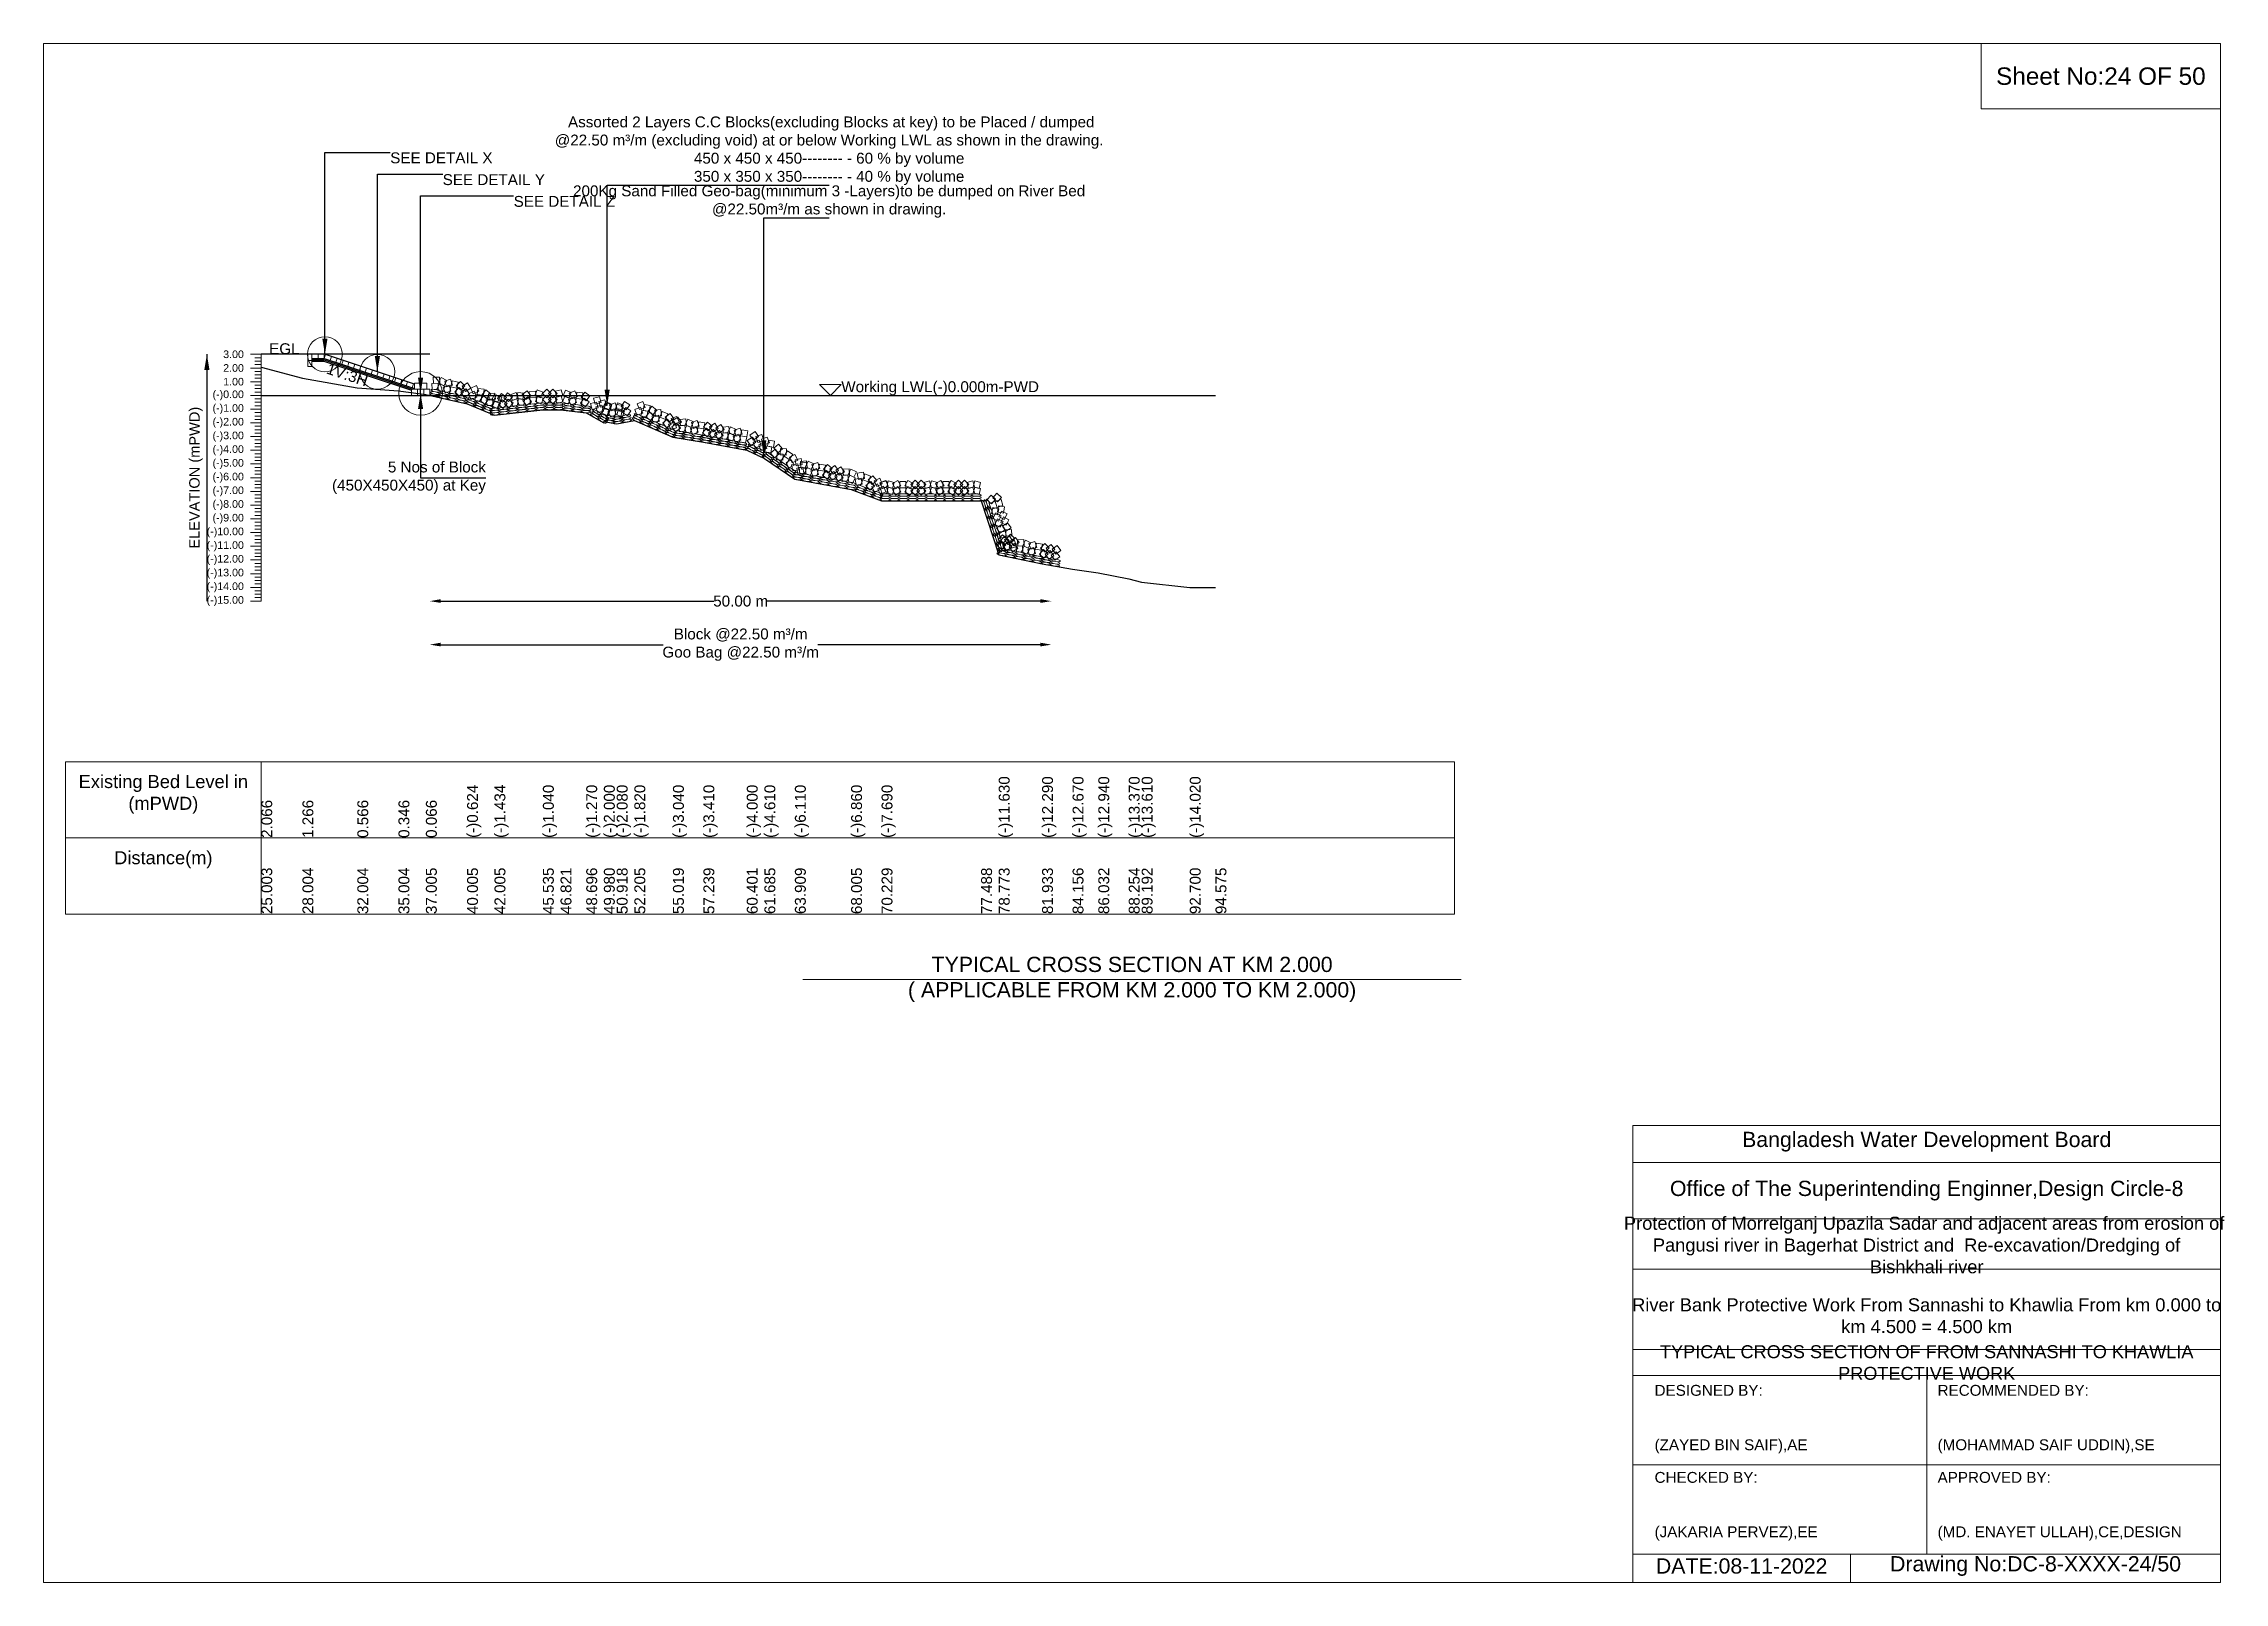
# Model space of a CAD drawing. Header units: inches. Extents: x 89000 to 845017, y -7071 to 0.
# Drawn here: x 445000 to 455017, y -7071 to 0 of the extents above; entities that cross this region are included whole.
import ezdxf

# ---------------------------------------------------------------- set-up
doc = ezdxf.new("R2010")
doc.units = ezdxf.units.IN
doc.header["$LTSCALE"] = 7
doc.header["$MEASUREMENT"] = 0
doc.header["$PDMODE"] = 3
for name, color, linetype, lineweight in [('Cross section Data Border', 7, 'Continuous', 9), ('Cross Section Labels', 7, 'Continuous', 9), ('Existing_Bed_Level for Xsection', 7, 'Continuous', 25), ('Long Section Labels', 7, 'Continuous', 9)]:
    doc.layers.add(name, color=color, linetype=linetype, lineweight=lineweight)
doc.styles.get("Standard").update_dxf_attribs({"font": 'arial.ttf'})
doc.dimstyles.new('Appron Lebeling Style', dxfattribs={"dimtxt": 50, "dimasz": 50, "dimexe": 0.18, "dimexo": 0.0625, "dimgap": 0.09, "dimtad": 0, "dimtih": 1, "dimtoh": 1, "dimdec": 4, "dimzin": 0, "dimdsep": 46, "dimtxsty": 'Standard', "dimcen": 0.09, "dimse1": 1, "dimse2": 1, "dimadec": 0, "dimazin": 0, "dimtfac": 1, "dimtdec": 4, "dimtofl": 0, "dimtmove": 0, "dimatfit": 3, "dimfxl": 1, "dimtolj": 1, "dimtzin": 0, "dimarcsym": 0})
doc.dimstyles.get("Standard").update_dxf_attribs({"dimtxt": 0.18, "dimasz": 0.18, "dimexe": 0.18, "dimexo": 0.0625, "dimgap": 0.09, "dimtad": 0, "dimtih": 1, "dimtoh": 1, "dimdec": 4, "dimzin": 0, "dimdsep": 46, "dimtxsty": 'Standard', "dimcen": 0.09, "dimadec": 0, "dimazin": 0, "dimtfac": 1, "dimtdec": 4, "dimtofl": 0, "dimtmove": 0, "dimatfit": 3, "dimfxl": 1, "dimtolj": 1, "dimtzin": 0, "dimarcsym": 0})

msp = doc.modelspace()

# ---------------------------------------------------------------- texts
at = {"layer": 'Cross section Data Border', "char_height": 60, "width": 800, "attachment_point": 5}
for s, insert in [('Existing Bed Level in (mPWD)', (445550, -3450)), ('Distance(m)', (445550, -3750))]:
    msp.add_mtext(s, dxfattribs=dict(at, insert=insert))
at = {"layer": 'Cross Section Labels'}
for s, insert, char_height, attachment_point in [('Sheet No:24 OF 50', (454450, -150), 80, 5), (' Assorted 2 Layers C.C Blocks(excluding Blocks at key) to be Placed / dumped^J@22.50 m³/m (excluding void) at or below Working LWL as shown in the drawing.^J450 x 450 x 450-------- - 60 % by volume^J350 x 350 x 350-------- - 40 % by volume', (448608.32823, -650), 50, 8), ('SEE DETAIL X', (446592.22618, -500), 50, 1), ('SEE DETAIL Y', (446833.20118, -600), 50, 1), ('SEE DETAIL Z', (447159.22618, -700), 50, 1), ('200Kg Sand Filled Geo-bag(minimum 3 -Layers)to be dumped on River Bed^J@22.50m³/m as shown in drawing.', (448608.32823, -800), 50, 8), ('EGL', (446175.75913, -1427.74), 50, 9), ('Working LWL(-)0.000m-PWD', (448664.17618, -1616.74), 50, 7), ('5 Nos of Block ^J(450X450X450) at Key', (447031.65118, -1994.74), 50, 6), ('TYPICAL CROSS SECTION AT KM 2.000^J( APPLICABLE FROM KM 2.000 TO KM 2.000)', (450000, -4300), 70, 5), ('Bangladesh Water Development Board', (453650, -5046), 70, 5), ('Office of The Superintending Enginner,Design Circle-8', (453650, -5271), 70, 5)]:
    msp.add_mtext(s, dxfattribs=dict(at, insert=insert, char_height=char_height, attachment_point=attachment_point))
at = {"layer": 'Cross Section Labels', "insert": (446402.7525, -1497.78602), "char_height": 50, "attachment_point": 2, "rotation": 341.565051177}
msp.add_mtext('1V:3H', dxfattribs=at)
at = {"layer": 'Cross Section Labels'}
for s, insert, char_height, width, attachment_point in [('Protection of Morrelganj Upazila Sadar and adjacent areas from erosion of  Pangusi river in Bagerhat District and  Re-excavation/Dredging of     Bishkhali river', (453650, -5521), 60, 2800, 5), ('River Bank Protective Work From Sannashi to Khawlia From km 0.000 to km 4.500 = 4.500 km', (453650, -5846), 60, 2700, 5), ('TYPICAL CROSS SECTION OF FROM SANNASHI TO KHAWLIA PROTECTIVE WORK', (453650, -6061), 59.5765532, 2800, 5), ('DESIGNED BY:^J^J^J(ZAYED BIN SAIF),AE', (452400, -6321), 50, 1400, 4), ('RECOMMENDED BY:^J^J^J(MOHAMMAD SAIF UDDIN),SE', (453700, -6321), 50, 1400, 4), ('CHECKED BY:^J^J^J(JAKARIA PERVEZ),EE', (452400, -6721), 50, 1400, 4), ('APPROVED BY:^J^J^J(MD. ENAYET ULLAH),CE,DESIGN', (453700, -6721), 50, 1400, 4), ('DATE:08-11-2022', (452800, -6996), 70, 1400, 5), ('Drawing No:DC-8-XXXX-24/50', (454150, -6996), 70, 2200, 5)]:
    msp.add_mtext(s, dxfattribs=dict(at, insert=insert, char_height=char_height, width=width, attachment_point=attachment_point))
at = {"layer": 'Long Section Labels', "char_height": 35, "attachment_point": 6}
for s, insert in [('3.00', (445920, -1427.74)), ('2.00', (445920, -1490.74)), ('(-)0.00', (445920, -1616.74)), ('1.00', (445920, -1553.74)), ('(-)1.00', (445920, -1679.74)), ('(-)2.00', (445920, -1742.74)), ('(-)3.00', (445920, -1805.74)), ('(-)4.00', (445920, -1868.74)), ('(-)5.00', (445920, -1931.74)), ('(-)6.00', (445920, -1994.74)), ('(-)7.00', (445920, -2057.74)), ('(-)8.00', (445920, -2120.74)), ('(-)9.00', (445920, -2183.74)), ('(-)10.00', (445920, -2246.74)), ('(-)11.00', (445920, -2309.74)), ('(-)12.00', (445920, -2372.74)), ('(-)13.00', (445920, -2435.74)), ('(-)14.00', (445920, -2498.74)), ('(-)15.00', (445920, -2561.74))]:
    msp.add_mtext(s, dxfattribs=dict(at, insert=insert))
at = {"layer": 'Long Section Labels', "rotation": 90}
for s, insert, char_height, attachment_point in [('ELEVATION (mPWD)', (445700, -1994.74), 48, 5), ('(-)11.630', (449387.4736, -3650), 50, 1), ('(-)12.290', (449586.5714, -3650), 50, 1), ('(-)12.670', (449726.65843, -3650), 50, 1), ('(-)12.940', (449844.78823, -3650), 50, 1), ('(-)13.370', (449984.794, -3650), 50, 1), ('(-)13.610', (450043.92814, -3650), 50, 1), ('(-)14.020', (450264.93056, -3650), 50, 1), ('(-)14.020', (450264.93056, -3650), 50, 1), ('2.066', (446000, -3650), 50, 1), ('1.266', (446189.02391, -3650), 50, 1), ('0.566', (446441.05578, -3650), 50, 1), ('0.346', (446630.07969, -3650), 50, 1), ('0.066', (446756.09563, -3650), 50, 1), ('(-)0.624', (446945.11954, -3650), 50, 1), ('(-)1.434', (447071.13547, -3650), 50, 1), ('(-)1.040', (447293.49002, -3650), 50, 1), ('(-)1.040', (447293.49002, -3650), 50, 1), ('(-)1.270', (447492.64079, -3650), 50, 1), ('(-)2.000', (447573.57026, -3650), 50, 1), ('(-)2.080', (447632.61139, -3650), 50, 1), ('(-)1.820', (447713.71699, -3650), 50, 1), ('(-)3.040', (447890.96739, -3650), 50, 1), ('(-)3.410', (448030.88586, -3650), 50, 1), ('(-)4.000', (448230.03664, -3650), 50, 1), ('(-)4.610', (448310.92956, -3650), 50, 1), ('(-)6.110', (448451.04041, -3650), 50, 1), ('(-)6.860', (448709.14222, -3650), 50, 1), ('(-)7.690', (448849.20156, -3650), 50, 1), ('(-)7.690', (448849.20156, -3650), 50, 1), ('25.003', (446000, -4000), 50, 1), ('28.004', (446189.02391, -4000), 50, 1), ('32.004', (446441.05578, -4000), 50, 1), ('35.004', (446630.07969, -4000), 50, 1), ('37.005', (446756.09563, -4000), 50, 1), ('40.005', (446945.11954, -4000), 50, 1), ('42.005', (447071.13547, -4000), 50, 1), ('45.535', (447293.49002, -4000), 50, 1), ('46.821', (447374.50125, -4000), 50, 1), ('48.696', (447492.64079, -4000), 50, 1), ('49.980', (447573.57026, -4000), 50, 1), ('49.980', (447573.57026, -4000), 50, 1), ('50.918', (447632.61139, -4000), 50, 1), ('52.205', (447713.71699, -4000), 50, 1), ('55.019', (447890.96739, -4000), 50, 1), ('57.239', (448030.88586, -4000), 50, 1), ('60.401', (448230.03664, -4000), 50, 1), ('61.685', (448310.92956, -4000), 50, 1), ('63.909', (448451.04041, -4000), 50, 1), ('68.005', (448709.14222, -4000), 50, 1), ('70.229', (448849.20156, -4000), 50, 1), ('77.488', (449306.53291, -4000), 50, 1), ('78.773', (449387.4736, -4000), 50, 1), ('81.933', (449586.5714, -4000), 50, 1), ('84.156', (449726.65843, -4000), 50, 1), ('86.032', (449844.78823, -4000), 50, 1), ('88.254', (449984.794, -4000), 50, 1), ('89.192', (450043.92814, -4000), 50, 1), ('92.700', (450264.93056, -4000), 50, 1), ('94.575', (450383.0466, -4000), 50, 1)]:
    msp.add_mtext(s, dxfattribs=dict(at, insert=insert, char_height=char_height, attachment_point=attachment_point))

# ---------------------------------------------------------------- blocks, each defined once
blk = doc.blocks.new('*D303')
at = {"layer": 'Cross Section Labels', "color": 0, "lineweight": -2, "transparency": 16777216}
for p, q in [((446824, -2562), (448079, -2562)), ((449579, -2562), (448324, -2562))]:
    blk.add_line(p, q, dxfattribs=at)
at = {"layer": 'Cross Section Labels', "color": 0, "transparency": 16777216}
for points in [[(446824, -2553), (446824, -2570), (446774, -2562)], [(449579, -2553), (449579, -2570), (449629, -2562)]]:
    blk.add_solid(points, dxfattribs=at)
at = {"layer": 'Defpoints', "color": 0, "transparency": 16777216}
for p in [(446774, -1617), (449629, -2398), (449629, -2562)]:
    blk.add_point(p, dxfattribs=at)
at = {"layer": 'Cross Section Labels', "color": 0, "transparency": 16777216, "insert": (448202, -2562), "char_height": 50, "attachment_point": 5}
blk.add_mtext('\\A1;50.00 m', dxfattribs=at)
blk = doc.blocks.new('*D304')
at = {"layer": 'Cross Section Labels', "color": 0, "lineweight": -2, "transparency": 16777216}
for p, q in [((446824, -2762), (447846, -2762)), ((449579, -2762), (448557, -2762))]:
    blk.add_line(p, q, dxfattribs=at)
at = {"layer": 'Cross Section Labels', "color": 0, "transparency": 16777216}
for points in [[(446824, -2753), (446824, -2770), (446774, -2762)], [(449579, -2753), (449579, -2770), (449629, -2762)]]:
    blk.add_solid(points, dxfattribs=at)
at = {"layer": 'Defpoints', "color": 0, "transparency": 16777216}
for p in [(446774, -1617), (449629, -2398), (449629, -2762)]:
    blk.add_point(p, dxfattribs=at)
at = {"layer": 'Cross Section Labels', "color": 0, "transparency": 16777216, "insert": (448202, -2762), "char_height": 50, "attachment_point": 5}
blk.add_mtext('\\A1;Block @22.50 m³/m ^JGoo Bag @22.50 m³/m ', dxfattribs=at)

# ---------------------------------------------------------------- dimensions: what is measured, and where the dimension line sits
at = {"layer": 'Cross Section Labels'}
for base, text, picture, middle in [((449629.4214, -2561.74), '50.00 m', '*D303', (448201.79879, -2561.74)), ((449629.4214, -2761.74), 'Block @22.50 m³/m ^JGoo Bag @22.50 m³/m ', '*D304', (448201.79879, -2761.74))]:
    dim = msp.add_linear_dim(base=base, p1=(446774.17618, -1616.74), p2=(449629.4214, -2398.3328), text=text, dimstyle='Appron Lebeling Style', dxfattribs=at)
    dim.commit()
    dim.dimension.update_dxf_attribs({"geometry": picture, "text_midpoint": middle})

# ---------------------------------------------------------------- linework, layer by layer
at = {"layer": 'Cross section Data Border'}
msp.add_lwpolyline([(445100, -3300), (451480.95794, -3300), (451480.95794, -4000), (445100, -4000)], close=True, dxfattribs=at)
for points in [[(446000, -3300), (446000, -4000)], [(445100, -3650), (451480.95794, -3650)]]:
    msp.add_lwpolyline(points, dxfattribs=at)
at = {"layer": 'Cross Section Labels'}
for points in [[(445000, 0), (455000, 0), (455000, -7071), (445000, -7071)], [(453900, 0), (455000, 0), (455000, -300), (453900, -300)], [(448614.17618, -1616.74), (448664.17618, -1566.74), (448564.17618, -1566.74)]]:
    msp.add_lwpolyline(points, close=True, dxfattribs=at)
for points in [[(448488, -4300), (450000, -4300), (451512, -4300)], [(452300, -7071), (452300, -4971), (455000, -4971)], [(452300, -5141), (455000, -5141)], [(452300, -5401), (455000, -5401)], [(452300, -5631), (455000, -5631)], [(452300, -6001), (455000, -6001)], [(452300, -6121), (455000, -6121)], [(453650, -6121), (453650, -6941)], [(452300, -6531), (455000, -6531)], [(452300, -6941), (455000, -6941)], [(453300, -6941), (453300, -7071)]]:
    msp.add_lwpolyline(points, dxfattribs=at)
for centre, radius in [((446292.22618, -1427.74), 80), ((446533.20118, -1508.065), 80), ((446731.65118, -1607.29), 100)]:
    msp.add_circle(centre, radius, dxfattribs=at)
at = {"layer": 'Existing_Bed_Level for Xsection'}
for points in [[(446774.17618, -1427.74), (446000, -1427.74)], [(446000, -1486.582), (446189.02391, -1536.982), (446441.05578, -1581.082), (446630.07969, -1594.942), (446756.09563, -1612.582), (446945.11954, -1656.052), (447071.13547, -1707.082), (447293.49002, -1682.26), (447374.50125, -1682.26), (447492.64079, -1696.75), (447573.57026, -1742.74), (447573.57026, -1737.07), (447632.61139, -1747.78), (447713.71699, -1731.4), (447890.96739, -1808.26), (448030.88586, -1831.57), (448230.03664, -1868.74), (448310.92956, -1907.17), (448451.04041, -2001.67), (448709.14222, -2048.92), (448849.20156, -2101.21), (449306.53291, -2101.21), (449387.4736, -2349.43), (449586.5714, -2391.01), (449726.65843, -2414.95), (449844.78823, -2431.96), (449984.794, -2459.05), (450043.92814, -2474.17), (450264.93056, -2500), (450383.0466, -2500)], [(446703.30118, -1564.765), (446295.13583, -1428.70989), (446292.22618, -1427.74), (446289.15913, -1427.74), (446232.45913, -1427.74)], [(446232.45913, -1446.64), (446289.15913, -1446.64), (446703.30118, -1584.68735)], [(446232.45913, -1452.94), (446288.13678, -1452.94), (446694.48678, -1588.39)], [(446232.45913, -1459.24), (446287.11443, -1459.24), (446689.12618, -1593.24392)], [(446000, -1616.74), (450383.0466, -1616.74)]]:
    msp.add_lwpolyline(points, dxfattribs=at)
at = {"layer": 'Long Section Labels'}
for points in [[(446000, -1427.74), (445950, -1427.74)], [(446000, -1490.74), (445950, -1490.74)], [(446000, -1443.49), (445970, -1443.49)], [(446000, -1459.24), (445970, -1459.24)], [(446000, -1474.99), (445970, -1474.99)], [(446000, -2561.74), (446000, -2498.74), (446000, -2435.74), (446000, -2372.74), (446000, -2309.74), (446000, -2246.74), (446000, -2183.74), (446000, -2120.74), (446000, -2057.74), (446000, -1994.74), (446000, -1931.74), (446000, -1868.74), (446000, -1805.74), (446000, -1742.74), (446000, -1679.74), (446000, -1616.74), (446000, -1553.74), (446000, -1490.74), (446000, -1427.74)], [(446000, -1553.74), (445950, -1553.74)], [(446000, -1506.49), (445970, -1506.49)], [(446000, -1522.24), (445970, -1522.24)], [(446000, -1537.99), (445970, -1537.99)], [(446000, -1569.49), (445970, -1569.49)], [(446000, -1585.24), (445970, -1585.24)], [(446000, -1600.99), (445970, -1600.99)], [(446000, -1616.74), (445950, -1616.74)], [(446000, -1679.74), (445950, -1679.74)], [(446000, -1632.49), (445970, -1632.49)], [(446000, -1648.24), (445970, -1648.24)], [(446000, -1663.99), (445970, -1663.99)], [(446000, -1695.49), (445970, -1695.49)], [(446000, -1742.74), (445950, -1742.74)], [(446000, -1711.24), (445970, -1711.24)], [(446000, -1726.99), (445970, -1726.99)], [(446000, -1758.49), (445970, -1758.49)], [(446000, -1774.24), (445970, -1774.24)], [(446000, -1789.99), (445970, -1789.99)], [(446000, -1805.74), (445950, -1805.74)], [(446000, -1868.74), (445950, -1868.74)], [(446000, -1821.49), (445970, -1821.49)], [(446000, -1837.24), (445970, -1837.24)], [(446000, -1852.99), (445970, -1852.99)], [(446000, -1884.49), (445970, -1884.49)], [(446000, -1900.24), (445970, -1900.24)], [(446000, -1931.74), (445950, -1931.74)], [(446000, -1994.74), (445950, -1994.74)], [(446000, -1915.99), (445970, -1915.99)], [(446000, -1947.49), (445970, -1947.49)], [(446000, -1963.24), (445970, -1963.24)], [(446000, -1978.99), (445970, -1978.99)], [(446000, -2057.74), (445950, -2057.74)], [(446000, -2010.49), (445970, -2010.49)], [(446000, -2026.24), (445970, -2026.24)], [(446000, -2041.99), (445970, -2041.99)], [(446000, -2073.49), (445970, -2073.49)], [(446000, -2089.24), (445970, -2089.24)], [(446000, -2120.74), (445950, -2120.74)], [(446000, -2183.74), (445950, -2183.74)], [(446000, -2104.99), (445970, -2104.99)], [(446000, -2136.49), (445970, -2136.49)], [(446000, -2152.24), (445970, -2152.24)], [(446000, -2167.99), (445970, -2167.99)], [(446000, -2199.49), (445970, -2199.49)], [(446000, -2246.74), (445950, -2246.74)], [(446000, -2215.24), (445970, -2215.24)], [(446000, -2230.99), (445970, -2230.99)], [(446000, -2262.49), (445970, -2262.49)], [(446000, -2278.24), (445970, -2278.24)], [(446000, -2293.99), (445970, -2293.99)], [(446000, -2309.74), (445950, -2309.74)], [(446000, -2372.74), (445950, -2372.74)], [(446000, -2325.49), (445970, -2325.49)], [(446000, -2341.24), (445970, -2341.24)], [(446000, -2356.99), (445970, -2356.99)], [(446000, -2388.49), (445970, -2388.49)], [(446000, -2435.74), (445950, -2435.74)], [(446000, -2498.74), (445950, -2498.74)], [(446000, -2404.24), (445970, -2404.24)], [(446000, -2419.99), (445970, -2419.99)], [(446000, -2451.49), (445970, -2451.49)], [(446000, -2467.24), (445970, -2467.24)], [(446000, -2482.99), (445970, -2482.99)], [(446000, -2561.74), (445950, -2561.74)], [(446000, -2514.49), (445970, -2514.49)], [(446000, -2530.24), (445970, -2530.24)], [(446000, -2545.99), (445970, -2545.99)]]:
    msp.add_lwpolyline(points, dxfattribs=at)
for points in [[(446232.45913, -1427.74), (446213.55913, -1427.74), (446213.55913, -1456.09), (446232.45913, -1456.09)], [(446232.45913, -1456.09), (446213.55913, -1456.09), (446213.55913, -1484.44), (446232.45913, -1484.44)], [(446260.80913, -1427.74), (446232.45913, -1427.74), (446232.45913, -1446.64), (446260.80913, -1446.64)], [(446289.15913, -1427.74), (446260.80913, -1427.74), (446260.80913, -1446.64), (446289.15913, -1446.64)], [(446322.031, -1437.67494), (446295.13583, -1428.70989), (446289.15913, -1446.64), (446316.0543, -1455.60506)], [(446348.92618, -1446.64), (446322.031, -1437.67494), (446316.0543, -1455.60506), (446342.94947, -1464.57011)], [(446375.82135, -1455.60506), (446348.92618, -1446.64), (446342.94947, -1464.57011), (446369.84464, -1473.53517)], [(446402.71652, -1464.57011), (446375.82135, -1455.60506), (446369.84464, -1473.53517), (446396.73981, -1482.50023)], [(446429.61169, -1473.53517), (446402.71652, -1464.57011), (446396.73981, -1482.50023), (446423.63499, -1491.46529)], [(446456.50686, -1482.50023), (446429.61169, -1473.53517), (446423.63499, -1491.46529), (446450.53016, -1500.43034)], [(446483.40203, -1491.46529), (446456.50686, -1482.50023), (446450.53016, -1500.43034), (446477.42533, -1509.3954)], [(446510.2972, -1500.43034), (446483.40203, -1491.46529), (446477.42533, -1509.3954), (446504.3205, -1518.36046)], [(446537.19238, -1509.3954), (446510.2972, -1500.43034), (446504.3205, -1518.36046), (446531.21567, -1527.32551)], [(446564.08755, -1518.36046), (446537.19238, -1509.3954), (446531.21567, -1527.32551), (446558.11084, -1536.29057)], [(446590.98272, -1527.32551), (446564.08755, -1518.36046), (446558.11084, -1536.29057), (446585.00601, -1545.25563)], [(446617.87789, -1536.29057), (446590.98272, -1527.32551), (446585.00601, -1545.25563), (446611.90119, -1554.22069)], [(446644.77306, -1545.25563), (446617.87789, -1536.29057), (446611.90119, -1554.22069), (446638.79636, -1563.18574)], [(446671.66823, -1554.22069), (446644.77306, -1545.25563), (446638.79636, -1563.18574), (446665.69153, -1572.1508)], [(446698.56341, -1563.18574), (446671.66823, -1554.22069), (446665.69153, -1572.1508), (446692.5867, -1581.11586)], [(446717.47618, -1588.39), (446689.12618, -1588.39), (446689.12618, -1616.74), (446717.47618, -1616.74)], [(446731.65118, -1560.04), (446703.30118, -1560.04), (446703.30118, -1588.39), (446731.65118, -1588.39)], [(446745.82618, -1588.39), (446717.47618, -1588.39), (446717.47618, -1616.74), (446745.82618, -1616.74)], [(446760.00118, -1560.04), (446731.65118, -1560.04), (446731.65118, -1588.39), (446760.00118, -1588.39)], [(446774.17618, -1588.39), (446745.82618, -1588.39), (446745.82618, -1616.74), (446774.17618, -1616.74)], [(446812.02472, -1560.1144), (446783.69305, -1561.13362), (446784.71227, -1589.4653), (446813.04394, -1588.44607)], [(446818.37854, -1532.48558), (446790.04687, -1533.50481), (446791.0661, -1561.83648), (446819.39777, -1560.81726)], [(446845.16403, -1575.27016), (446820.1238, -1561.97695), (446806.83059, -1587.01718), (446831.87082, -1600.31039)], [(446851.51785, -1547.64135), (446826.47762, -1534.34814), (446813.18441, -1559.38837), (446838.22464, -1572.68158)], [(446863.03289, -1569.79512), (446835.92375, -1578.09073), (446844.21936, -1605.19987), (446871.3285, -1596.90426)], [(446869.38672, -1542.16631), (446842.27758, -1550.46191), (446850.57318, -1577.57105), (446877.68232, -1569.27545)], [(446898.24626, -1583.21382), (446870.61744, -1576.86), (446864.26362, -1604.48881), (446891.89244, -1610.84264)], [(446904.60008, -1555.58501), (446876.97127, -1549.23118), (446870.61744, -1576.86), (446898.24626, -1583.21382)], [(446928.91699, -1599.47646), (446908.15508, -1580.17191), (446888.85053, -1600.93382), (446909.61243, -1620.23837)], [(446935.27081, -1571.84765), (446914.5089, -1552.5431), (446895.20435, -1573.305), (446915.96626, -1592.60956)], [(446941.01318, -1587.02423), (446916.97784, -1602.05836), (446932.01196, -1626.0937), (446956.0473, -1611.05958)], [(446947.367, -1559.39542), (446923.33166, -1574.42954), (446938.36578, -1598.46488), (446962.40113, -1583.43076)], [(446989.30462, -1623.97851), (446978.23769, -1597.87783), (446952.13701, -1608.94476), (446963.20393, -1635.04544)], [(446999.94555, -1597.70128), (446988.87862, -1571.6006), (446962.77794, -1582.66752), (446973.84487, -1608.76821)], [(447023.44312, -1588.49285), (446995.30649, -1585.02119), (446991.83483, -1613.15782), (447019.97146, -1616.62948)], [(447053.77036, -1608.69606), (447031.146, -1591.61212), (447014.06206, -1614.23648), (447036.68642, -1631.32042)], [(447206.26979, -1606.79589), (447178.24165, -1602.53612), (447173.98187, -1630.56426), (447202.01002, -1634.82404)], [(447221.32082, -1595.71714), (447198.48313, -1612.51483), (447215.28081, -1635.35252), (447238.11851, -1618.55484)], [(447258.99068, -1596.72947), (447230.81569, -1599.87472), (447233.96094, -1628.0497), (447262.13592, -1624.90446)], [(447293.31467, -1601.92854), (447267.335, -1590.58046), (447255.98692, -1616.56014), (447281.96659, -1627.90822)], [(447311.22568, -1587.55852), (447291.17122, -1607.59702), (447311.20972, -1627.65148), (447331.26418, -1607.61298)], [(447359.61418, -1607.59702), (447339.55972, -1587.55852), (447319.52122, -1607.61298), (447339.57568, -1627.65148)], [(447377.93746, -1590.24223), (447350.55493, -1597.58524), (447357.89794, -1624.96777), (447385.28047, -1617.62476)], [(447423.64768, -1602.97861), (447397.36275, -1592.35668), (447386.74083, -1618.64161), (447413.02575, -1629.26353)], [(447440.85162, -1595.67816), (447414.75013, -1606.74318), (447425.81515, -1632.84467), (447451.91664, -1621.77965)], [(447477.26774, -1605.36881), (447449.12861, -1601.9175), (447445.6773, -1630.05664), (447473.81644, -1633.50795)], [(447509.461, -1618.35962), (447486.80724, -1601.31469), (447469.76231, -1623.96845), (447492.41608, -1641.01338)], [(447012.80219, -1614.77008), (446984.66556, -1611.29842), (446981.1939, -1639.43506), (447009.33053, -1642.90672)], [(447043.12943, -1634.9733), (447020.50507, -1617.88936), (447003.42113, -1640.51371), (447026.04549, -1657.59765)], [(447061.63905, -1632.39141), (447033.55949, -1636.2979), (447037.46597, -1664.37746), (447065.54554, -1660.47098)], [(447072.27999, -1606.11418), (447044.20042, -1610.02066), (447048.10691, -1638.10023), (447076.18647, -1634.19374)], [(447094.28883, -1651.20722), (447068.0116, -1640.56629), (447057.37066, -1666.84352), (447083.6479, -1677.48445)], [(447096.08976, -1623.94526), (447070.11008, -1612.59718), (447058.762, -1638.57686), (447084.74168, -1649.92493)], [(447099.235, -1652.12025), (447073.25533, -1640.77217), (447061.90725, -1666.75184), (447087.88693, -1678.09992)], [(447104.92976, -1624.92999), (447078.65253, -1614.28905), (447068.0116, -1640.56629), (447094.28883, -1651.20722)], [(447103.38478, -1608.1922), (447085.67726, -1630.3319), (447107.81696, -1648.03942), (447125.52448, -1625.89972)], [(447106.53002, -1636.36719), (447088.82251, -1658.50689), (447110.96221, -1676.21441), (447128.66972, -1654.07471)], [(447153.69769, -1622.73861), (447131.5439, -1605.04873), (447113.85402, -1627.20252), (447136.00781, -1644.89241)], [(447156.84294, -1650.9136), (447134.68915, -1633.22372), (447116.99926, -1655.37751), (447139.15306, -1673.06739)], [(447169.98246, -1603.45811), (447143.58363, -1613.79371), (447153.91923, -1640.19253), (447180.31805, -1629.85694)], [(447173.12771, -1631.6331), (447146.72888, -1641.96869), (447157.06447, -1668.36752), (447183.4633, -1658.03193)], [(447209.41504, -1634.97088), (447181.38689, -1630.71111), (447177.12712, -1658.73925), (447205.15526, -1662.99902)], [(447224.46607, -1623.89213), (447201.62838, -1640.68981), (447218.42606, -1663.52751), (447241.26375, -1646.72982)], [(447262.13592, -1624.90446), (447233.96094, -1628.0497), (447237.10618, -1656.22469), (447265.28117, -1653.07945)], [(447296.45992, -1630.10353), (447270.48024, -1618.75545), (447259.13216, -1644.73513), (447285.11184, -1656.08321)], [(447311.22568, -1615.90852), (447291.17122, -1635.94702), (447311.20972, -1656.00148), (447331.26418, -1635.96298)], [(447359.61418, -1635.94702), (447339.55972, -1615.90852), (447319.52122, -1635.96298), (447339.57568, -1656.00148)], [(447377.93746, -1618.59223), (447350.55493, -1625.93524), (447357.89794, -1653.31777), (447385.28047, -1645.97476)], [(447420.19637, -1631.11775), (447393.91144, -1620.49582), (447383.28952, -1646.78074), (447409.57444, -1657.40267)], [(447437.40031, -1623.8173), (447411.29882, -1634.88232), (447422.36384, -1660.98381), (447448.46533, -1649.91879)], [(447473.81644, -1633.50795), (447445.6773, -1630.05664), (447442.22599, -1658.19578), (447470.36513, -1661.64709)], [(447506.00969, -1646.49875), (447483.35593, -1629.45383), (447466.311, -1652.10759), (447488.96477, -1669.15252)], [(447539.46383, -1647.04154), (447512.12763, -1654.55518), (447519.64126, -1681.89138), (447546.97746, -1674.37774)], [(447553.47069, -1622.39341), (447526.13449, -1629.90704), (447533.64812, -1657.24324), (447560.98432, -1649.72961)], [(447571.63348, -1688.37072), (447564.09808, -1661.04051), (447536.76787, -1668.57591), (447544.30327, -1695.90612)], [(447585.64034, -1663.72259), (447578.10494, -1636.39238), (447550.77473, -1643.92778), (447558.31013, -1671.25799)], [(447596.13862, -1682.33504), (447568.70368, -1675.19037), (447561.559, -1702.62531), (447588.99394, -1709.76998)], [(447603.10574, -1685.18375), (447577.47354, -1673.07125), (447565.36103, -1698.70345), (447590.99323, -1710.81595)], [(447608.16582, -1657.28898), (447582.53362, -1645.17648), (447570.42111, -1670.80868), (447596.05332, -1682.92118)], [(447610.14548, -1657.68691), (447582.71053, -1650.54223), (447575.56586, -1677.97718), (447603.0008, -1685.12185)], [(447620.7002, -1678.88239), (447594.00686, -1688.43163), (447603.5561, -1715.12497), (447630.24944, -1705.57573)], [(447625.76028, -1650.98762), (447599.06694, -1660.53686), (447608.61618, -1687.23021), (447635.30953, -1677.68096)], [(447656.50034, -1690.64642), (447628.60558, -1685.58634), (447623.5455, -1713.48111), (447651.44026, -1718.54119)], [(447662.71919, -1660.23219), (447635.84174, -1651.21414), (447626.82369, -1678.09159), (447653.70114, -1687.10964)], [(447661.56043, -1662.75165), (447633.66566, -1657.69157), (447628.60558, -1685.58634), (447656.50034, -1690.64642)], [(447668.33142, -1688.02114), (447641.45397, -1679.00309), (447632.43592, -1705.88054), (447659.31337, -1714.89859)], [(447668.59977, -1643.89834), (447652.90906, -1667.51029), (447676.521, -1683.201), (447692.21172, -1659.58905)], [(447674.21199, -1671.68728), (447658.52128, -1695.29923), (447682.13323, -1710.98994), (447697.82394, -1687.37799)], [(447751.85443, -1697.45765), (447741.42725, -1671.09486), (447715.06447, -1681.52204), (447725.49165, -1707.88483)], [(447763.13296, -1671.4477), (447752.70579, -1645.08492), (447726.343, -1655.5121), (447736.77018, -1681.87488)], [(447775.56957, -1688.82494), (447747.52595, -1684.66821), (447743.36922, -1712.71182), (447771.41283, -1716.86855)], [(447786.8481, -1662.81499), (447758.80449, -1658.65826), (447754.64776, -1686.70187), (447782.69137, -1690.8586)], [(447805.39513, -1709.76166), (447783.19409, -1692.13111), (447765.56354, -1714.33216), (447787.76459, -1731.9627)], [(447816.67367, -1683.75172), (447794.47262, -1666.12117), (447776.84208, -1688.32221), (447799.04312, -1705.95276)], [(447835.24075, -1681.62195), (447807.07427, -1684.84257), (447810.29489, -1713.00904), (447838.46136, -1709.78843)], [(447867.422, -1701.22832), (447841.41205, -1689.94979), (447830.13352, -1715.95974), (447856.14347, -1727.23827)], [(447894.6187, -1722.80392), (447877.71906, -1700.04157), (447854.95671, -1716.9412), (447871.85635, -1739.70356)], [(447823.96221, -1707.6319), (447795.79574, -1710.85251), (447799.01635, -1739.01898), (447827.18283, -1735.79837)], [(447856.14347, -1727.23827), (447830.13352, -1715.95974), (447818.85499, -1741.96968), (447844.86493, -1753.24821)], [(447883.34017, -1748.81386), (447866.44053, -1726.05151), (447843.67818, -1742.95115), (447860.57782, -1765.7135)], [(447897.50157, -1738.77241), (447871.13049, -1749.17859), (447881.53667, -1775.54967), (447907.90775, -1765.14349)], [(447908.7801, -1712.76246), (447882.40902, -1723.16864), (447892.8152, -1749.53972), (447919.18628, -1739.13354)], [(447924.95354, -1766.97071), (447908.46469, -1743.90905), (447885.40303, -1760.3979), (447901.89188, -1783.45956)], [(447929.61236, -1739.00613), (447913.12351, -1715.94446), (447890.06184, -1732.43331), (447906.55069, -1755.49498)], [(447945.87967, -1752.86296), (447917.66271, -1755.60632), (447920.40607, -1783.82327), (447948.62302, -1781.07992)], [(447950.53848, -1724.89838), (447922.32153, -1727.64174), (447925.06488, -1755.85869), (447953.28184, -1753.11533)], [(447979.88074, -1765.97166), (447954.07717, -1754.22864), (447942.33416, -1780.03221), (447968.13773, -1791.77523)], [(447984.53956, -1738.00707), (447958.73599, -1726.26406), (447946.99298, -1752.06763), (447972.79654, -1763.81064)], [(447997.38286, -1759.41818), (447970.82946, -1769.34992), (447980.7612, -1795.90332), (448007.3146, -1785.97158)], [(448002.04168, -1731.4536), (447975.48828, -1741.38534), (447985.42002, -1767.93874), (448011.97342, -1758.007)], [(448033.34832, -1770.66668), (448005.38373, -1766.00787), (448000.72492, -1793.97245), (448028.6895, -1798.63127)], [(448038.00713, -1742.7021), (448010.04255, -1738.04328), (448005.38373, -1766.00787), (448033.34832, -1770.66668)], [(448065.85099, -1785.70156), (448044.30566, -1767.27546), (448025.87956, -1788.82079), (448047.42489, -1807.24689)], [(448071.05248, -1757.83281), (448049.50715, -1739.40671), (448031.08105, -1760.95204), (448052.62638, -1779.37814)], [(448077.41988, -1772.75795), (448054.02931, -1788.77681), (448070.04816, -1812.16738), (448093.43873, -1796.14852)], [(448082.62137, -1744.88921), (448059.2308, -1760.90806), (448075.24966, -1784.29863), (448098.64023, -1768.27978)], [(448121.31041, -1801.33432), (448105.27293, -1777.95652), (448081.89512, -1793.99399), (448097.9326, -1817.3718)], [(448126.5119, -1773.46558), (448110.47442, -1750.08777), (448087.09662, -1766.12525), (448103.1341, -1789.50305)], [(448142.5068, -1787.63599), (448114.24185, -1789.83036), (448116.43623, -1818.09531), (448144.70117, -1815.90093)], [(448147.70829, -1759.76724), (448119.44334, -1761.96162), (448121.63772, -1790.22657), (448149.90267, -1788.03219)], [(448176.24665, -1801.4031), (448150.67621, -1789.16075), (448138.43386, -1814.73119), (448164.0043, -1826.97354)], [(448181.44814, -1773.53435), (448155.8777, -1761.292), (448143.63536, -1786.86244), (448169.2058, -1799.10479)], [(448193.87285, -1795.19105), (448167.13142, -1804.60479), (448176.54516, -1831.34622), (448203.28659, -1821.93248)], [(448199.07434, -1767.32231), (448172.33291, -1776.73604), (448181.74665, -1803.47747), (448208.48808, -1794.06373)], [(448229.61287, -1807.1365), (448201.74412, -1801.93501), (448196.54263, -1829.80375), (448224.41138, -1835.00525)], [(448234.81436, -1779.26775), (448206.94561, -1774.06626), (448201.74412, -1801.93501), (448229.61287, -1807.1365)], [(448284.00865, -1805.9723), (448267.90084, -1782.6429), (448244.57144, -1798.75072), (448260.67926, -1822.08011)], [(448298.5066, -1796.42319), (448271.79365, -1805.91743), (448281.28789, -1832.63038), (448308.00084, -1823.13614)], [(448271.84338, -1831.57949), (448255.73556, -1808.2501), (448232.40616, -1824.35792), (448248.51398, -1847.68731)], [(448286.34133, -1822.03038), (448259.62837, -1831.52462), (448269.12261, -1858.23758), (448295.83557, -1848.74334)], [(448321.44961, -1860.8942), (448311.9341, -1834.18881), (448285.22872, -1843.70432), (448294.74423, -1870.4097)], [(448333.61489, -1835.287), (448324.09938, -1808.58161), (448297.39399, -1818.09712), (448306.9095, -1844.80251)], [(448345.44727, -1853.08115), (448317.56299, -1847.96362), (448312.44546, -1875.84791), (448340.32974, -1880.96544)], [(448357.61255, -1827.47396), (448329.72826, -1822.35643), (448324.61073, -1850.24071), (448352.49502, -1855.35824)], [(448378.62203, -1884.88768), (448360.02642, -1863.48847), (448338.62722, -1882.08408), (448357.22283, -1903.48328)], [(448394.47446, -1861.384), (448375.87886, -1839.9848), (448354.47965, -1858.5804), (448373.07526, -1879.97961)], [(448397.26506, -1886.19526), (448368.98525, -1884.20155), (448366.99155, -1912.48136), (448395.27136, -1914.47507)], [(448413.11749, -1862.69158), (448384.83768, -1860.69788), (448382.84398, -1888.97769), (448411.12379, -1890.97139)], [(448425.31004, -1911.36512), (448401.80636, -1895.51269), (448385.95393, -1919.01637), (448409.45761, -1934.8688)], [(448441.16247, -1887.86144), (448417.65879, -1872.00901), (448401.80636, -1895.51269), (448425.31004, -1911.36512)], [(448463.9465, -1914.05409), (448451.50268, -1888.58108), (448426.02968, -1901.02491), (448438.4735, -1926.49791)], [(448448.09407, -1937.55776), (448435.65025, -1912.08476), (448410.17725, -1924.52858), (448422.62107, -1950.00159)], [(448463.85532, -1930.28046), (448436.02419, -1935.67963), (448441.42336, -1963.51075), (448469.25449, -1958.11158)], [(448479.70775, -1906.77678), (448451.87663, -1912.17595), (448457.27579, -1940.00707), (448485.10692, -1934.60791)], [(448492.76709, -1973.95078), (448487.34576, -1946.12397), (448459.51895, -1951.54529), (448464.94027, -1979.37211)], [(448499.31093, -1945.78091), (448471.05374, -1948.07299), (448473.34582, -1976.33018), (448501.60301, -1974.0381)], [(448508.61952, -1950.4471), (448503.19819, -1922.62029), (448475.37138, -1928.04162), (448480.79271, -1955.86843)], [(448504.41605, -1917.89435), (448476.15886, -1920.18642), (448478.45093, -1948.44362), (448506.70812, -1946.15154)], [(448533.09818, -1959.43129), (448507.48557, -1947.27742), (448495.33169, -1972.89003), (448520.9443, -1985.0439)], [(448538.20329, -1931.54473), (448512.59068, -1919.39086), (448500.43681, -1945.00347), (448526.04942, -1957.15734)], [(448550.70279, -1953.15835), (448523.99407, -1962.66448), (448533.5002, -1989.3732), (448560.20892, -1979.86708)], [(448555.80791, -1925.27179), (448529.09919, -1934.77792), (448538.60531, -1961.48664), (448565.31404, -1951.98051)], [(448586.48389, -1964.98017), (448558.59733, -1959.87505), (448553.49222, -1987.76162), (448581.37878, -1992.86673)], [(448591.58901, -1937.09361), (448563.70245, -1931.98849), (448558.59733, -1959.87505), (448586.48389, -1964.98017)], [(448617.85482, -1979.84731), (448596.24592, -1961.49581), (448577.89441, -1983.10471), (448599.50332, -2001.45622)], [(448622.95994, -1951.96075), (448601.35103, -1933.60925), (448582.99953, -1955.21815), (448604.60843, -1973.56966)], [(448629.37889, -1966.86379), (448606.04384, -1982.96341), (448622.14346, -2006.29847), (448645.47852, -1990.19884)], [(448634.48401, -1938.97723), (448611.14896, -1955.07685), (448627.24858, -1978.4119), (448650.58363, -1962.31228)], [(448673.36795, -1995.28826), (448657.24975, -1971.96603), (448633.92753, -1988.08423), (448650.04573, -2011.40646)], [(448678.47307, -1967.4017), (448662.35487, -1944.07947), (448639.03264, -1960.19767), (448655.15084, -1983.5199)], [(448694.51686, -1981.51673), (448666.25966, -1983.80881), (448668.55174, -2012.066), (448696.80893, -2009.77392)], [(448699.62197, -1953.63017), (448671.36478, -1955.92224), (448673.65686, -1984.17944), (448701.91405, -1981.88736)], [(448728.3041, -1995.16711), (448702.69149, -1983.01324), (448690.53762, -2008.62585), (448716.15023, -2020.77972)], [(448733.40922, -1967.28055), (448707.79661, -1955.12668), (448695.64273, -1980.73929), (448721.25534, -1992.89316)], [(448755.8642, -1996.27085), (448727.90243, -2000.94653), (448732.57811, -2028.9083), (448760.53988, -2024.23262)], [(448765.77992, -1969.71147), (448737.81816, -1974.38715), (448742.49383, -2002.34892), (448770.4556, -1997.67324)], [(448798.93382, -1987.62409), (448772.37443, -1977.70837), (448762.45871, -2004.26775), (448789.01809, -2014.18348)], [(448827.21189, -2007.76156), (448809.15556, -1985.90541), (448787.2994, -2003.96173), (448805.35573, -2025.81789)], [(448840.83398, -1996.99985), (448815.0375, -2008.75842), (448826.79607, -2034.5549), (448852.59256, -2022.79633)], [(448789.01809, -2014.18348), (448762.45871, -2004.26775), (448752.54298, -2030.82713), (448779.10236, -2040.74286)], [(448817.29616, -2034.32095), (448799.23983, -2012.46479), (448777.38368, -2030.52112), (448795.44, -2052.37727)], [(448830.91826, -2023.55923), (448805.12178, -2035.3178), (448816.88035, -2061.11429), (448842.67683, -2049.35571)], [(448869.2418, -2059.25649), (448857.46269, -2033.46938), (448831.67558, -2045.24849), (448843.45469, -2071.0356)], [(448879.15752, -2032.6971), (448867.37841, -2006.90999), (448841.5913, -2018.6891), (448853.37041, -2044.47621)], [(448871.62561, -2009.19223), (448844.24308, -2016.53524), (448851.58609, -2043.91777), (448878.96862, -2036.57476)], [(448871.62561, -2037.54223), (448844.24308, -2044.88524), (448851.58609, -2072.26777), (448878.96862, -2064.92476)], [(448907.31862, -2016.53524), (448879.93609, -2009.19223), (448872.59308, -2036.57476), (448899.97561, -2043.91777)], [(448907.31862, -2044.88524), (448879.93609, -2037.54223), (448872.59308, -2064.92476), (448899.97561, -2072.26777)], [(448923.50585, -2007.1947), (448898.94555, -2021.355), (448913.10585, -2045.9153), (448937.66615, -2031.755)], [(448923.50585, -2035.5447), (448898.94555, -2049.705), (448913.10585, -2074.2653), (448937.66615, -2060.105)], [(448960.83085, -2012.38), (448932.48085, -2012.38), (448932.48085, -2040.73), (448960.83085, -2040.73)], [(448960.83085, -2040.73), (448932.48085, -2040.73), (448932.48085, -2069.08), (448960.83085, -2069.08)], [(448994.36615, -2021.355), (448969.80585, -2007.1947), (448955.64555, -2031.755), (448980.20585, -2045.9153)], [(448994.36615, -2049.705), (448969.80585, -2035.5447), (448955.64555, -2060.105), (448980.20585, -2074.2653)], [(449003.36383, -2006.50852), (448983.30937, -2026.54702), (449003.34787, -2046.60148), (449023.40233, -2026.56298)], [(449003.36383, -2034.85852), (448983.30937, -2054.89702), (449003.34787, -2074.95148), (449023.40233, -2054.91298)], [(449051.75233, -2026.54702), (449031.69787, -2006.50852), (449011.65937, -2026.56298), (449031.71383, -2046.60148)], [(449051.75233, -2054.89702), (449031.69787, -2034.85852), (449011.65937, -2054.91298), (449031.71383, -2074.95148)], [(449070.07561, -2009.19223), (449042.69308, -2016.53524), (449050.03609, -2043.91777), (449077.41862, -2036.57476)], [(449070.07561, -2037.54223), (449042.69308, -2044.88524), (449050.03609, -2072.26777), (449077.41862, -2064.92476)], [(449105.76862, -2016.53524), (449078.38609, -2009.19223), (449071.04308, -2036.57476), (449098.42561, -2043.91777)], [(449105.76862, -2044.88524), (449078.38609, -2037.54223), (449071.04308, -2064.92476), (449098.42561, -2072.26777)], [(449121.95585, -2007.1947), (449097.39555, -2021.355), (449111.55585, -2045.9153), (449136.11615, -2031.755)], [(449121.95585, -2035.5447), (449097.39555, -2049.705), (449111.55585, -2074.2653), (449136.11615, -2060.105)], [(449159.28085, -2012.38), (449130.93085, -2012.38), (449130.93085, -2040.73), (449159.28085, -2040.73)], [(449159.28085, -2040.73), (449130.93085, -2040.73), (449130.93085, -2069.08), (449159.28085, -2069.08)], [(449192.81615, -2021.355), (449168.25585, -2007.1947), (449154.09555, -2031.755), (449178.65585, -2045.9153)], [(449192.81615, -2049.705), (449168.25585, -2035.5447), (449154.09555, -2060.105), (449178.65585, -2074.2653)], [(449201.81383, -2006.50852), (449181.75937, -2026.54702), (449201.79787, -2046.60148), (449221.85233, -2026.56298)], [(449201.81383, -2034.85852), (449181.75937, -2054.89702), (449201.79787, -2074.95148), (449221.85233, -2054.91298)], [(449250.20233, -2026.54702), (449230.14787, -2006.50852), (449210.10937, -2026.56298), (449230.16383, -2046.60148)], [(449250.20233, -2054.89702), (449230.14787, -2034.85852), (449210.10937, -2054.91298), (449230.16383, -2074.95148)], [(449268.52561, -2009.19223), (449241.14308, -2016.53524), (449248.48609, -2043.91777), (449275.86862, -2036.57476)], [(449268.52561, -2037.54223), (449241.14308, -2044.88524), (449248.48609, -2072.26777), (449275.86862, -2064.92476)], [(449304.21862, -2016.53524), (449276.83609, -2009.19223), (449269.49308, -2036.57476), (449296.87561, -2043.91777)], [(449304.21862, -2044.88524), (449276.83609, -2037.54223), (449269.49308, -2064.92476), (449296.87561, -2072.26777)], [(449373.26379, -2094.04197), (449352.18701, -2075.08169), (449333.22674, -2096.15847), (449354.30351, -2115.11874)], [(449400.217, -2085.25295), (449379.14022, -2066.29267), (449360.17995, -2087.36944), (449381.25672, -2106.32972)], [(449406.85861, -2122.3465), (449398.06959, -2095.39329), (449371.11638, -2104.18231), (449379.9054, -2131.13552)], [(449379.9054, -2131.13552), (449371.11638, -2104.18231), (449344.16317, -2112.97134), (449352.95219, -2139.92455)], [(449381.76916, -2165.80097), (449387.61764, -2138.06079), (449359.87746, -2132.21231), (449354.02898, -2159.95249)], [(449398.6736, -2169.75266), (449373.40514, -2156.89858), (449360.55106, -2182.16704), (449385.81952, -2195.02112)], [(449394.62372, -2221.96938), (449407.45768, -2196.6907), (449382.17899, -2183.85674), (449369.34503, -2209.13543)], [(449408.72237, -2157.01195), (449414.57085, -2129.27176), (449386.83067, -2123.42329), (449380.98219, -2151.16347)], [(449425.62681, -2160.96364), (449400.35835, -2148.10956), (449387.50427, -2173.37802), (449412.77273, -2186.2321)], [(449421.57693, -2213.18036), (449434.41089, -2187.90167), (449409.1322, -2175.06772), (449396.29825, -2200.3464)], [(449443.75721, -2225.22056), (449428.2869, -2201.46363), (449404.52997, -2216.93394), (449420.00028, -2240.69087)], [(449416.804, -2234.00958), (449401.33369, -2210.25265), (449377.57676, -2225.72296), (449393.04707, -2249.4799)], [(449419.63592, -2303.53063), (449398.48912, -2284.64849), (449379.60697, -2305.79529), (449400.75377, -2324.67743)], [(449425.43155, -2275.77936), (449404.28475, -2256.89722), (449385.40261, -2278.04402), (449406.54941, -2296.92616)], [(449420.88827, -2270.22049), (449419.38041, -2241.91062), (449391.07054, -2243.41848), (449392.5784, -2271.72835)], [(449434.78695, -2282.71445), (449413.71018, -2263.75417), (449394.7499, -2284.83094), (449415.82668, -2303.79122)], [(449441.42857, -2319.808), (449432.63954, -2292.85479), (449405.68633, -2301.64381), (449414.47536, -2328.59702)], [(449431.47866, -2290.83711), (449407.75124, -2306.35265), (449423.26677, -2330.08007), (449446.9942, -2314.56454)], [(449437.27429, -2263.08584), (449413.54687, -2278.60138), (449429.0624, -2302.3288), (449452.78983, -2286.81327)], [(449447.84148, -2261.43147), (449446.33362, -2233.12159), (449418.02375, -2234.62945), (449419.53161, -2262.93933)], [(449461.74016, -2273.92542), (449440.66339, -2254.96514), (449421.70311, -2276.04192), (449442.77989, -2295.0022)], [(449468.38178, -2311.01897), (449459.59275, -2284.06576), (449432.63954, -2292.85479), (449441.42857, -2319.808)], [(449474.74873, -2320.34455), (449459.21431, -2296.62948), (449435.49925, -2312.16391), (449451.03367, -2335.87897)], [(449480.54437, -2292.59327), (449465.00994, -2268.87821), (449441.29488, -2284.41264), (449456.8293, -2308.1277)], [(449502.02854, -2279.35086), (449473.72317, -2280.94094), (449475.31325, -2309.24632), (449503.61862, -2307.65623)], [(449535.4666, -2293.83557), (449510.16352, -2281.04979), (449497.37773, -2306.35287), (449522.68082, -2319.13866)], [(449553.22148, -2288.00147), (449526.28506, -2296.84182), (449535.1254, -2323.77824), (449562.06182, -2314.9379)], [(449588.69817, -2300.70767), (449560.94689, -2294.91204), (449555.15126, -2322.66331), (449582.90253, -2328.45894)], [(449619.69046, -2316.3488), (449598.54366, -2297.46665), (449579.66151, -2318.61345), (449600.80831, -2337.4956)], [(449628.30447, -2302.06753), (449605.16107, -2318.44147), (449621.53501, -2341.58486), (449644.6784, -2325.21093)], [(449496.23291, -2307.10213), (449467.92753, -2308.69222), (449469.51762, -2336.99759), (449497.82299, -2335.40751)], [(449529.67097, -2321.58685), (449504.36788, -2308.80106), (449491.5821, -2334.10415), (449516.88518, -2346.88993)], [(449547.42585, -2315.75275), (449520.48942, -2324.59309), (449529.32977, -2351.52951), (449556.26619, -2342.68917)], [(449582.90253, -2328.45894), (449555.15126, -2322.66331), (449549.35563, -2350.41458), (449577.1069, -2356.21022)], [(449613.89482, -2344.10007), (449592.74802, -2325.21793), (449573.86588, -2346.36473), (449595.01268, -2365.24687)], [(449623.52886, -2330.01241), (449600.38547, -2346.38635), (449616.7594, -2369.52974), (449639.9028, -2353.15581)], [(449667.85036, -2357.91568), (449651.458, -2334.78533), (449628.32765, -2351.17769), (449644.72001, -2374.30803)], [(449672.62597, -2329.9708), (449656.23361, -2306.84045), (449633.10326, -2323.23281), (449649.49562, -2346.36316)]]:
    msp.add_lwpolyline(points, close=True, dxfattribs=at)
for centre, major_axis in [((446798.20972, -1605.78268), (20.43304, -4.69901)), ((446800.61005, -1595.34512), (20.43304, -4.69901)), ((446841.47614, -1604.74314), (20.43304, -4.69901)), ((446795.80939, -1616.22023), (20.43304, -4.69901)), ((446836.67547, -1625.61824), (20.43304, -4.69901)), ((446839.07581, -1615.18069), (20.43304, -4.69901)), ((446877.54156, -1635.01625), (20.43304, -4.69901)), ((446879.94189, -1624.5787), (20.43304, -4.69901)), ((446882.34223, -1614.14115), (20.43304, -4.69901)), ((446918.40765, -1644.41426), (20.43304, -4.69901)), ((446920.80798, -1633.97671), (20.43304, -4.69901)), ((446923.20832, -1623.53916), (20.43304, -4.69901)), ((446959.44982, -1656.07763), (19.43347, -7.86956)), ((446963.46973, -1646.15067), (19.43347, -7.86956)), ((446967.48964, -1636.22372), (19.43347, -7.86956)), ((446998.31677, -1671.81675), (19.43347, -7.86956)), ((447002.33668, -1661.88979), (19.43347, -7.86956)), ((447006.35659, -1651.96284), (19.43347, -7.86956)), ((447037.18372, -1687.55587), (19.43347, -7.86956)), ((447041.20363, -1677.62892), (19.43347, -7.86956)), ((447045.22354, -1667.70196), (19.43347, -7.86956)), ((447071.28002, -1680.12455), (20.83697, 2.32608)), ((447072.46823, -1690.76843), (20.83697, 2.32608)), ((447073.65643, -1701.41232), (20.83697, 2.32608)), ((447112.95396, -1675.47238), (20.83697, 2.32608)), ((447114.14216, -1686.11626), (20.83697, 2.32608)), ((447115.33037, -1696.76015), (20.83697, 2.32608)), ((447154.6279, -1670.82021), (20.83697, 2.32608)), ((447155.8161, -1681.4641), (20.83697, 2.32608)), ((447157.0043, -1692.10798), (20.83697, 2.32608)), ((447196.30183, -1666.16805), (20.83697, 2.32608)), ((447197.49004, -1676.81193), (20.83697, 2.32608)), ((447198.67824, -1687.45582), (20.83697, 2.32608)), ((447237.97577, -1661.51588), (20.83697, 2.32608)), ((447239.16398, -1672.15976), (20.83697, 2.32608)), ((447240.35218, -1682.80365), (20.83697, 2.32608)), ((447279.64971, -1656.86371), (20.83697, 2.32608)), ((447280.83791, -1667.5076), (20.83697, 2.32608)), ((447282.02612, -1678.15148), (20.83697, 2.32608)), ((447324.4855, -1655.485), (20.9664, 0)), ((447324.4855, -1666.195), (20.9664, 0)), ((447324.4855, -1676.905), (20.9664, 0)), ((447366.4183, -1655.485), (20.9664, 0)), ((447366.4183, -1666.195), (20.9664, 0)), ((447366.4183, -1676.905), (20.9664, 0)), ((447408.75124, -1681.06569), (20.81045, -2.55243)), ((447410.05507, -1670.43535), (20.81045, -2.55243)), ((447411.3589, -1659.80501), (20.81045, -2.55243)), ((447450.37215, -1686.17056), (20.81045, -2.55243)), ((447451.67598, -1675.54022), (20.81045, -2.55243)), ((447452.97981, -1664.90988), (20.81045, -2.55243)), ((447491.99306, -1691.27543), (20.81045, -2.55243)), ((447493.29689, -1680.64509), (20.81045, -2.55243)), ((447494.60071, -1670.01475), (20.81045, -2.55243)), ((447530.60545, -1712.16502), (18.22866, -10.35885)), ((447535.89693, -1702.8535), (18.22866, -10.35885)), ((447541.18841, -1693.54198), (18.22866, -10.35885)), ((447577.64573, -1714.25968), (18.22866, -10.35885)), ((447732.42926, -1710.3302), (19.2358, -8.3411)), ((447567.06277, -1732.88272), (18.22866, -10.35885)), ((447572.35425, -1723.5712), (18.22866, -10.35885)), ((447599.84768, -1736.39431), (20.62973, -3.74221)), ((447601.75926, -1725.85628), (20.62973, -3.74221)), ((447603.67085, -1715.31826), (20.62973, -3.74221)), ((447634.82231, -1720.0179), (20.55147, 4.15055)), ((447636.94248, -1730.51595), (20.55147, 4.15055)), ((447639.06266, -1741.01399), (20.55147, 4.15055)), ((447675.92524, -1711.7168), (20.55147, 4.15055)), ((447678.04542, -1722.21484), (20.55147, 4.15055)), ((447680.16559, -1732.71289), (20.55147, 4.15055)), ((447723.9077, -1729.98216), (19.2358, -8.3411)), ((447728.16848, -1720.15618), (19.2358, -8.3411)), ((447762.3793, -1746.66436), (19.2358, -8.3411)), ((447766.64008, -1736.83838), (19.2358, -8.3411)), ((447770.90086, -1727.0124), (19.2358, -8.3411)), ((447800.8509, -1763.34656), (19.2358, -8.3411)), ((447805.11168, -1753.52058), (19.2358, -8.3411)), ((447809.37246, -1743.6946), (19.2358, -8.3411)), ((447839.3225, -1780.02876), (19.2358, -8.3411)), ((447843.58328, -1770.20279), (19.2358, -8.3411)), ((447847.84405, -1760.37681), (19.2358, -8.3411)), ((447877.79409, -1796.71097), (19.2358, -8.3411)), ((447882.05487, -1786.88499), (19.2358, -8.3411)), ((447886.31565, -1777.05901), (19.2358, -8.3411)), ((447916.75636, -1807.12756), (20.68136, -3.44545)), ((447918.51636, -1796.56316), (20.68136, -3.44545)), ((447920.27636, -1785.99876), (20.68136, -3.44545)), ((447959.87909, -1803.45407), (20.68136, -3.44545)), ((447961.63908, -1792.88967), (20.68136, -3.44545)), ((448003.00181, -1799.78058), (20.68136, -3.44545)), ((448044.84595, -1806.93818), (20.61049, -3.84679)), ((447958.11909, -1814.01847), (20.68136, -3.44545)), ((447999.48182, -1820.90937), (20.68136, -3.44545)), ((448001.24181, -1810.34498), (20.68136, -3.44545)), ((448040.91593, -1827.99456), (20.61049, -3.84679)), ((448042.88094, -1817.46637), (20.61049, -3.84679)), ((448082.1369, -1835.68815), (20.61049, -3.84679)), ((448084.10191, -1825.15996), (20.61049, -3.84679)), ((448086.06692, -1814.63176), (20.61049, -3.84679)), ((448123.35788, -1843.38173), (20.61049, -3.84679)), ((448125.32288, -1832.85354), (20.61049, -3.84679)), ((448127.28789, -1822.32535), (20.61049, -3.84679)), ((448164.57885, -1851.07532), (20.61049, -3.84679)), ((448166.54386, -1840.54713), (20.61049, -3.84679)), ((448168.50886, -1830.01893), (20.61049, -3.84679)), ((448205.79982, -1858.7689), (20.61049, -3.84679)), ((448207.76483, -1848.24071), (20.61049, -3.84679)), ((448209.72983, -1837.71252), (20.61049, -3.84679)), ((448247.03764, -1870.88813), (18.93795, -8.9969)), ((448251.63341, -1861.2143), (18.93795, -8.9969)), ((448256.22918, -1851.54047), (18.93795, -8.9969)), ((448284.91353, -1888.88192), (18.93795, -8.9969)), ((448289.5093, -1879.20809), (18.93795, -8.9969)), ((448294.10507, -1869.53426), (18.93795, -8.9969)), ((448322.70041, -1908.64987), (17.38228, -11.72375)), ((448328.6891, -1899.7707), (17.38228, -11.72375)), ((448334.6778, -1890.89153), (17.38228, -11.72375)), ((448369.44235, -1914.33904), (17.38228, -11.72375)), ((448357.46496, -1932.09737), (17.38228, -11.72375)), ((448363.45366, -1923.21821), (17.38228, -11.72375)), ((448392.22951, -1955.54488), (17.38228, -11.72375)), ((448398.21821, -1946.66572), (17.38228, -11.72375)), ((448404.2069, -1937.78655), (17.38228, -11.72375)), ((448426.99406, -1978.99239), (17.38228, -11.72375)), ((448432.98276, -1970.11322), (17.38228, -11.72375)), ((448438.97146, -1961.23406), (17.38228, -11.72375)), ((448461.16889, -1998.0802), (20.62366, -3.77552)), ((448463.09749, -1987.54528), (20.62366, -3.77552)), ((448465.02609, -1977.01035), (20.62366, -3.77552)), ((448502.41621, -2005.63124), (20.62366, -3.77552)), ((448504.34481, -1995.09631), (20.62366, -3.77552)), ((448506.27341, -1984.56139), (20.62366, -3.77552)), ((448545.59213, -2002.64735), (20.62366, -3.77552)), ((448547.52073, -1992.11243), (20.62366, -3.77552)), ((448586.83945, -2010.19838), (20.62366, -3.77552)), ((448588.76805, -1999.66346), (20.62366, -3.77552)), ((448630.01537, -2007.2145), (20.62366, -3.77552)), ((448543.66353, -2013.18227), (20.62366, -3.77552)), ((448584.91085, -2020.73331), (20.62366, -3.77552)), ((448626.15817, -2028.28434), (20.62366, -3.77552)), ((448628.08677, -2017.74942), (20.62366, -3.77552)), ((448667.4055, -2035.83538), (20.62366, -3.77552)), ((448669.3341, -2025.30045), (20.62366, -3.77552)), ((448671.2627, -2014.76553), (20.62366, -3.77552)), ((448708.65282, -2043.38641), (20.62366, -3.77552)), ((448710.58142, -2032.85149), (20.62366, -3.77552)), ((448712.51002, -2022.31657), (20.62366, -3.77552)), ((448748.91495, -2058.05279), (19.64214, -7.33323)), ((448752.66089, -2048.01925), (19.64214, -7.33323)), ((448756.40684, -2037.9857), (19.64214, -7.33323)), ((448788.19923, -2072.71925), (19.64214, -7.33323)), ((448791.94517, -2062.68571), (19.64214, -7.33323)), ((448795.69112, -2052.65216), (19.64214, -7.33323)), ((448827.48351, -2087.38572), (19.64214, -7.33323)), ((448831.22945, -2077.35217), (19.64214, -7.33323)), ((448834.97539, -2067.31863), (19.64214, -7.33323)), ((448865.95285, -2074.435), (20.9664, 0)), ((448865.95285, -2085.145), (20.9664, 0)), ((448865.95285, -2095.855), (20.9664, 0)), ((448907.88565, -2074.435), (20.9664, 0)), ((448907.88565, -2085.145), (20.9664, 0)), ((448907.88565, -2095.855), (20.9664, 0)), ((448949.81845, -2074.435), (20.9664, 0)), ((448949.81845, -2085.145), (20.9664, 0)), ((448949.81845, -2095.855), (20.9664, 0)), ((448991.75125, -2074.435), (20.9664, 0)), ((448991.75125, -2085.145), (20.9664, 0)), ((448991.75125, -2095.855), (20.9664, 0)), ((449033.68405, -2074.435), (20.9664, 0)), ((449033.68405, -2085.145), (20.9664, 0)), ((449033.68405, -2095.855), (20.9664, 0)), ((449075.61685, -2074.435), (20.9664, 0)), ((449075.61685, -2085.145), (20.9664, 0)), ((449075.61685, -2095.855), (20.9664, 0)), ((449117.54965, -2074.435), (20.9664, 0)), ((449117.54965, -2085.145), (20.9664, 0)), ((449117.54965, -2095.855), (20.9664, 0)), ((449159.48245, -2074.435), (20.9664, 0)), ((449159.48245, -2085.145), (20.9664, 0)), ((449159.48245, -2095.855), (20.9664, 0)), ((449201.41525, -2074.435), (20.9664, 0)), ((449201.41525, -2085.145), (20.9664, 0)), ((449201.41525, -2095.855), (20.9664, 0)), ((449243.34805, -2074.435), (20.9664, 0)), ((449243.34805, -2085.145), (20.9664, 0)), ((449243.34805, -2095.855), (20.9664, 0)), ((449285.28085, -2074.435), (20.9664, 0)), ((449285.28085, -2085.145), (20.9664, 0)), ((449285.28085, -2095.855), (20.9664, 0)), ((449318.03549, -2119.21166), (6.49997, -19.9334)), ((449328.21781, -2115.89136), (6.49997, -19.9334)), ((449338.40013, -2112.57106), (6.49997, -19.9334)), ((449331.03543, -2159.07845), (6.49997, -19.9334)), ((449341.21775, -2155.75815), (6.49997, -19.9334)), ((449344.03537, -2198.94524), (6.49997, -19.9334)), ((449351.40008, -2152.43786), (6.49997, -19.9334)), ((449354.2177, -2195.62495), (6.49997, -19.9334)), ((449364.40002, -2192.30465), (6.49997, -19.9334)), ((449357.03531, -2238.81204), (6.49997, -19.9334)), ((449367.21764, -2235.49174), (6.49997, -19.9334)), ((449370.03526, -2278.67883), (6.49997, -19.9334)), ((449377.39996, -2232.17144), (6.49997, -19.9334)), ((449380.21758, -2275.35853), (6.49997, -19.9334)), ((449383.0352, -2318.54562), (6.49997, -19.9334)), ((449390.3999, -2272.03824), (6.49997, -19.9334)), ((449393.21752, -2315.22533), (6.49997, -19.9334)), ((449403.39985, -2311.90503), (6.49997, -19.9334)), ((449399.52602, -2346.47652), (20.52361, -4.28619)), ((449401.71548, -2335.9927), (20.52361, -4.28619)), ((449403.90494, -2325.50889), (20.52361, -4.28619)), ((449440.57323, -2355.04891), (20.52361, -4.28619)), ((449442.7627, -2344.56509), (20.52361, -4.28619)), ((449444.95216, -2334.08128), (20.52361, -4.28619)), ((449481.62045, -2363.62129), (20.52361, -4.28619)), ((449483.80991, -2353.13748), (20.52361, -4.28619)), ((449485.99937, -2342.65366), (20.52361, -4.28619)), ((449522.66767, -2372.19368), (20.52361, -4.28619)), ((449524.85713, -2361.70986), (20.52361, -4.28619)), ((449527.04659, -2351.22605), (20.52361, -4.28619)), ((449563.71488, -2380.76606), (20.52361, -4.28619)), ((449565.90434, -2370.28225), (20.52361, -4.28619)), ((449568.0938, -2359.79844), (20.52361, -4.28619)), ((449604.68869, -2388.6735), (20.66679, -3.53183)), ((449606.49281, -2378.11655), (20.66679, -3.53183)), ((449608.29693, -2367.55959), (20.66679, -3.53183)), ((449646.02227, -2395.73715), (20.66679, -3.53183)), ((449647.82639, -2385.1802), (20.66679, -3.53183)), ((449649.6305, -2374.62324), (20.66679, -3.53183))]:
    msp.add_ellipse(centre, major_axis=major_axis, ratio=0.255, dxfattribs=at)

msp.set_redraw_order([(e.dxf.handle, doc.entitydb.next_handle()) for e in msp.query("TEXT MTEXT ATTDEF DIMENSION ARC_DIMENSION")])  # texts and dimensions are drawn at this point

# ---------------------------------------------------------------- leaders
at = {"layer": 'Cross Section Labels', "annotation_type": 0, "has_hookline": 1}
for points, hookline_direction, text_width in [([(446292.22618, -1427.74), (446292.22618, -500), (446592.13618, -500)], 0, 466.13233), ([(446533.20118, -1508.065), (446533.20118, -600), (446833.11118, -600)], 0, 466.03001), ([(446731.65118, -1607.29), (446731.65118, -700), (447159.13618, -700)], 0, 460.91405), ([(447588.57356, -1662.6161), (447588.57356, -650), (448608.23823, -650)], 0, 2510.77763), ([(448308.32823, -1894.32812), (448308.32823, -800), (448608.23823, -800)], 0, 2345.7367), ([(446731.65118, -1607.29), (446731.65118, -1994.74), (447031.74118, -1994.74)], 1, 701.90996)]:
    msp.add_leader(points, dimstyle='Standard', override={"dimasz": 72}, dxfattribs=dict(at, hookline_direction=hookline_direction, text_width=text_width))
at = {"layer": 'Long Section Labels'}
msp.add_leader([(445750, -1427.74), (445750, -2561.74)], dimstyle='Standard', override={"dimasz": 72}, dxfattribs=at)

doc.saveas('drawing.dxf')
